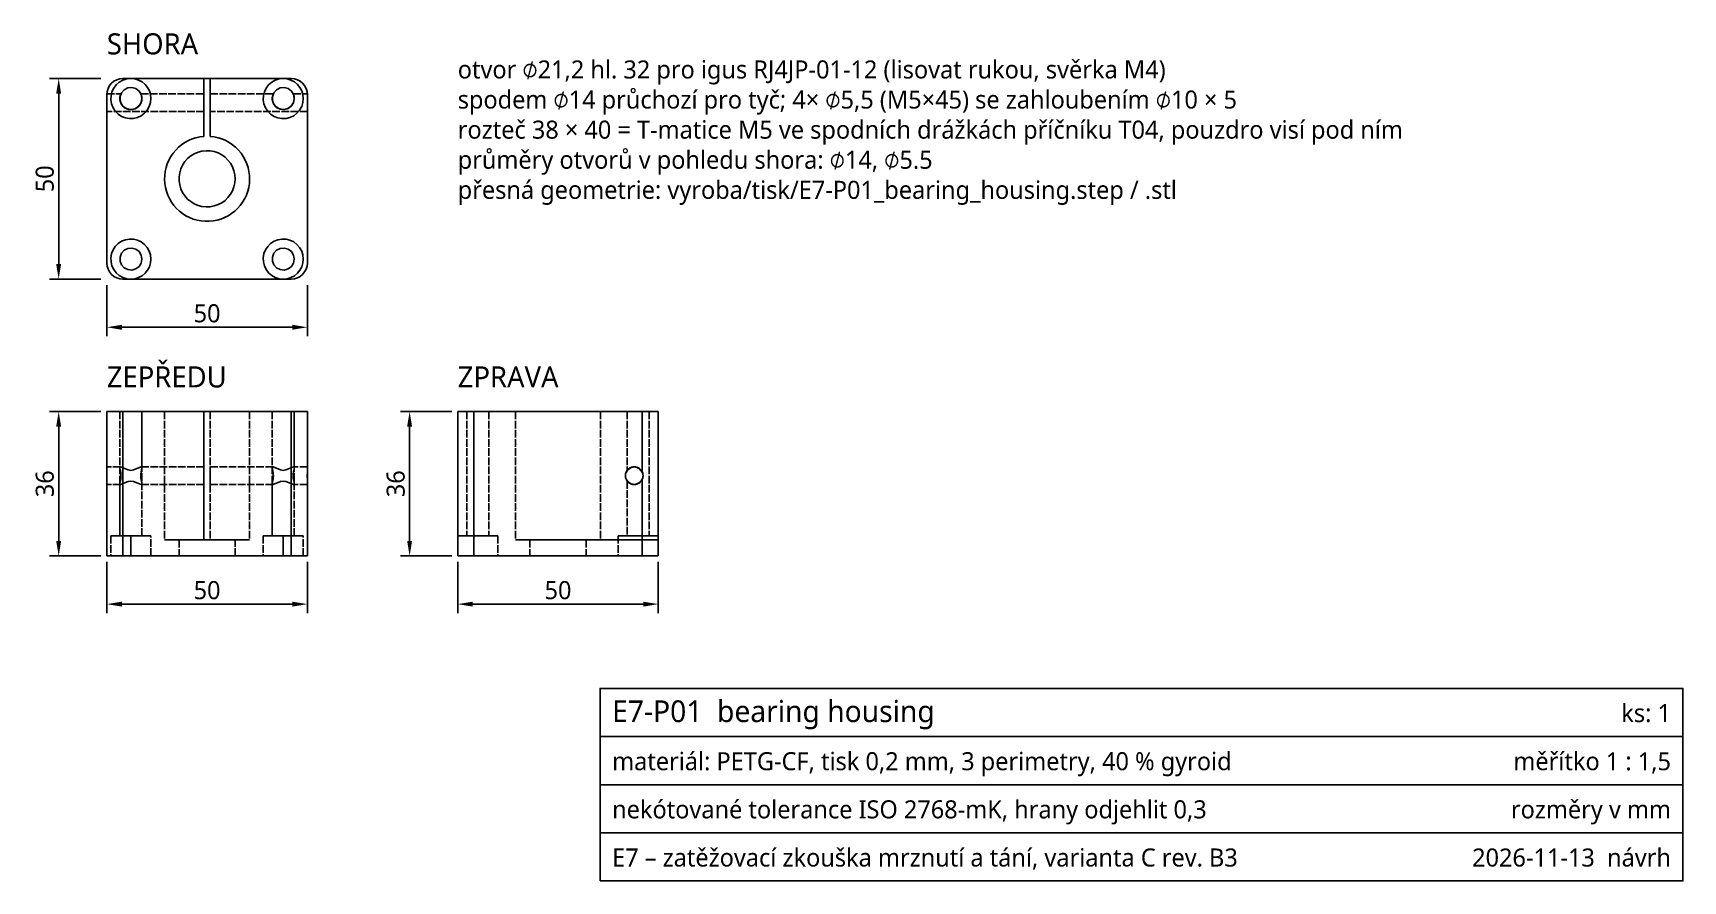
# Model space of a CAD drawing. Header units: millimetres. Extents: x 19 to 430, y 12 to 223.
import ezdxf
from ezdxf.enums import TextEntityAlignment as Align

# ---------------------------------------------------------------- set-up
doc = ezdxf.new("R2010")
doc.units = ezdxf.units.MM
doc.header["$LTSCALE"] = 1.5
doc.linetypes.add('DASHED', pattern=[1.524, 1.27, -0.254])
for name, color, linetype, true_color in [('DIM', 7, 'CONTINUOUS', 0x000000), ('FRAME', 7, 'CONTINUOUS', 0x000000), ('OUTLINE', 7, 'CONTINUOUS', 0x000000), ('TEXT', 7, 'CONTINUOUS', 0x000000)]:
    doc.layers.add(name, color=color, linetype=linetype, true_color=true_color)
doc.layers.add('HIDDEN', color=8, linetype='DASHED')
doc.styles.add('OpenSans', font='OpenSans-Regular.ttf')
doc.dimstyles.new('E7', dxfattribs={"dimtxt": 4.5, "dimasz": 3.75, "dimexe": 2.25, "dimexo": 1.5, "dimgap": 1.2, "dimtad": 1, "dimtxsty": 'OpenSans', "dimcen": 2.5, "dimclrd": 256, "dimclre": 256, "dimclrt": 256, "dimazin": 3, "dimtfac": 1, "dimtmove": 0, "dimatfit": 3})

msp = doc.modelspace()

# ---------------------------------------------------------------- texts
at = {"layer": 'TEXT', "style": 'OpenSans'}
for s, height, p in [('SHORA', 5.25, (37.5, 218)), ('otvor ⌀21,2 hl. 32 pro igus RJ4JP-01-12 (lisovat rukou, svěrka M4)', 4.5, (125, 212)), ('spodem ⌀14 průchozí pro tyč; 4× ⌀5,5 (M5×45) se zahloubením ⌀10 × 5', 4.5, (125, 204.5)), ('rozteč 38 × 40 = T-matice M5 ve spodních drážkách příčníku T04, pouzdro visí pod ním', 4.5, (125, 197)), ('průměry otvorů v pohledu shora: ⌀14, ⌀5.5', 4.5, (125, 189.5)), ('přesná geometrie: vyroba/tisk/E7-P01_bearing_housing.step / .stl', 4.5, (125, 182)), ('ZEPŘEDU', 5.25, (37.5, 135)), ('ZPRAVA', 5.25, (125, 135)), ('E7-P01  bearing housing', 5.4, (163.5, 51.6)), ('materiál: PETG-CF, tisk 0,2 mm, 3 perimetry, 40 % gyroid', 4.5, (163.5, 39.6)), ('nekótované tolerance ISO 2768-mK, hrany odjehlit 0,3', 4.5, (163.5, 27.6)), ('E7 – zatěžovací zkouška mrznutí a tání, varianta C rev. B3', 4.5, (163.5, 15.6))]:
    msp.add_text(s, height=height, dxfattribs=at).set_placement(p)
for s, p in [('ks: 1', (427.5, 51.6)), ('měřítko 1 : 1,5', (427.5, 39.6)), ('rozměry v mm', (427.5, 27.6)), ('2026-11-13  návrh', (427.5, 15.6))]:
    msp.add_text(s, height=4.5, dxfattribs=at).set_placement(p, align=Align.RIGHT)

# ---------------------------------------------------------------- dimensions: what is measured, and where the dimension line sits
at = {"layer": 'DIM'}
for base, p1, p2 in [((25.5, 162), (37.5, 162), (37.5, 212)), ((25.5, 93), (37.5, 93), (37.5, 129)), ((113, 93), (125, 93), (125, 129))]:
    msp.add_linear_dim(base=base, p1=p1, p2=p2, angle=90, dimstyle='E7', dxfattribs=at).render()
for base, p1, p2 in [((37.5, 150), (37.5, 162), (87.5, 162)), ((37.5, 81), (37.5, 93), (87.5, 93)), ((125, 81), (125, 93), (175, 93))]:
    msp.add_linear_dim(base=base, p1=p1, p2=p2, dimstyle='E7', dxfattribs=at).render()

# ---------------------------------------------------------------- linework, layer by layer
at = {"layer": 'FRAME'}
msp.add_lwpolyline([(160.5, 12), (430.5, 12), (430.5, 60), (160.5, 60)], close=True, dxfattribs=at)
for points in [[(160.5, 48), (430.5, 48)], [(160.5, 36), (430.5, 36)], [(160.5, 24), (430.5, 24)]]:
    msp.add_lwpolyline(points, dxfattribs=at)
at = {"layer": 'HIDDEN'}
for points in [[(41.5, 212), (40.72, 211.923), (39.969, 211.696), (39.278, 211.326), (38.672, 210.828), (38.174, 210.222), (37.804, 209.531), (37.577, 208.78), (37.5, 208)], [(43.5, 212), (42.483, 211.895), (41.508, 211.586), (40.617, 211.085), (39.846, 210.413), (39.228, 209.598), (38.789, 208.674), (38.547, 207.681), (38.512, 206.659), (38.685, 205.651), (39.061, 204.7), (39.621, 203.845), (40.345, 203.121), (41.2, 202.561), (42.151, 202.185), (43.159, 202.012), (44.181, 202.047), (45.174, 202.289), (46.098, 202.728), (46.913, 203.346), (47.585, 204.117), (48.086, 205.008), (48.395, 205.983), (48.5, 207)], [(43.5, 212), (42.483, 211.895), (41.508, 211.586), (40.617, 211.085), (39.846, 210.413), (39.228, 209.598), (38.789, 208.674), (38.547, 207.681), (38.512, 206.659), (38.685, 205.651), (39.061, 204.7), (39.621, 203.845), (40.345, 203.121), (41.2, 202.561), (42.151, 202.185), (43.159, 202.012), (44.181, 202.047), (45.174, 202.289), (46.098, 202.728), (46.913, 203.346), (47.585, 204.117), (48.086, 205.008), (48.395, 205.983), (48.5, 207)], [(43.5, 212), (41.5, 212)], [(81.5, 212), (43.5, 212)], [(48.5, 207), (48.404, 207.975), (48.119, 208.913), (47.657, 209.778), (47.036, 210.536), (46.278, 211.157), (45.413, 211.619), (44.475, 211.904), (43.5, 212)], [(48.5, 207), (48.404, 207.975), (48.119, 208.913), (47.657, 209.778), (47.036, 210.536), (46.278, 211.157), (45.413, 211.619), (44.475, 211.904), (43.5, 212)], [(61.7, 212), (61.7, 197.57)], [(63.3, 197.57), (63.3, 212)], [(81.5, 212), (80.483, 211.895), (79.508, 211.586), (78.617, 211.085), (77.846, 210.413), (77.228, 209.598), (76.789, 208.674), (76.547, 207.681), (76.512, 206.659), (76.685, 205.651), (77.061, 204.7), (77.621, 203.845), (78.345, 203.121), (79.2, 202.561), (80.151, 202.185), (81.159, 202.012), (82.181, 202.047), (83.174, 202.289), (84.098, 202.728), (84.913, 203.346), (85.585, 204.117), (86.086, 205.008), (86.395, 205.983), (86.5, 207)], [(81.5, 212), (80.483, 211.895), (79.508, 211.586), (78.617, 211.085), (77.846, 210.413), (77.228, 209.598), (76.789, 208.674), (76.547, 207.681), (76.512, 206.659), (76.685, 205.651), (77.061, 204.7), (77.621, 203.845), (78.345, 203.121), (79.2, 202.561), (80.151, 202.185), (81.159, 202.012), (82.181, 202.047), (83.174, 202.289), (84.098, 202.728), (84.913, 203.346), (85.585, 204.117), (86.086, 205.008), (86.395, 205.983), (86.5, 207)], [(83.5, 212), (81.5, 212)], [(86.5, 207), (86.404, 207.975), (86.119, 208.913), (85.657, 209.778), (85.036, 210.536), (84.278, 211.157), (83.413, 211.619), (82.475, 211.904), (81.5, 212)], [(86.5, 207), (86.404, 207.975), (86.119, 208.913), (85.657, 209.778), (85.036, 210.536), (84.278, 211.157), (83.413, 211.619), (82.475, 211.904), (81.5, 212)], [(87.5, 208), (87.423, 208.78), (87.196, 209.531), (86.826, 210.222), (86.328, 210.828), (85.722, 211.326), (85.031, 211.696), (84.28, 211.923), (83.5, 212)], [(37.5, 208), (37.5, 208.025), (37.5, 208.05), (37.501, 208.075), (37.501, 208.1), (37.502, 208.125), (37.503, 208.15), (37.504, 208.175), (37.505, 208.2)], [(37.503, 208.153), (37.502, 208.134), (37.502, 208.115), (37.501, 208.096), (37.501, 208.076), (37.5, 208.057), (37.5, 208.038), (37.5, 208.019), (37.5, 208)], [(37.5, 208), (37.5, 166)], [(37.5, 208), (37.5, 207.475), (37.5, 206.95), (37.5, 206.425), (37.5, 205.9), (37.5, 205.375), (37.5, 204.85), (37.5, 204.325), (37.5, 203.8)], [(37.505, 208.2), (41.026, 208.2)], [(40.75, 206.988), (40.75, 206.978), (40.75, 206.968), (40.75, 206.958), (40.75, 206.948), (40.751, 206.938), (40.751, 206.928), (40.751, 206.918), (40.752, 206.908)], [(40.752, 206.895), (40.753, 206.88), (40.753, 206.865), (40.754, 206.85), (40.755, 206.835), (40.756, 206.82), (40.757, 206.805), (40.758, 206.79), (40.759, 206.775)], [(46.25, 207), (46.064, 206.007), (45.532, 205.147), (44.726, 204.538), (43.754, 204.262), (42.747, 204.355), (41.843, 204.805), (41.162, 205.552), (40.797, 206.495), (40.797, 207.505), (41.162, 208.448), (41.843, 209.195), (42.747, 209.645), (43.754, 209.738), (44.726, 209.462), (45.532, 208.853), (46.064, 207.993), (46.25, 207)], [(45.974, 208.2), (61.7, 208.2)], [(46.25, 207), (46.246, 207.149), (46.234, 207.297), (46.214, 207.444), (46.186, 207.59), (46.15, 207.734), (46.107, 207.877), (46.055, 208.016), (45.997, 208.153)], [(61.7, 208.2), (61.7, 207.65), (61.7, 207.1), (61.7, 206.55), (61.7, 206), (61.7, 205.45), (61.7, 204.9), (61.7, 204.35), (61.7, 203.8)], [(61.7, 203.8), (61.7, 204.35), (61.7, 204.9), (61.7, 205.45), (61.7, 206), (61.7, 206.55), (61.7, 207.1), (61.7, 207.65), (61.7, 208.2)], [(63.3, 208.2), (63.3, 207.65), (63.3, 207.1), (63.3, 206.55), (63.3, 206), (63.3, 205.45), (63.3, 204.9), (63.3, 204.35), (63.3, 203.8)], [(63.3, 203.8), (63.3, 204.35), (63.3, 204.9), (63.3, 205.45), (63.3, 206), (63.3, 206.55), (63.3, 207.1), (63.3, 207.65), (63.3, 208.2)], [(63.3, 208.2), (79.026, 208.2)], [(78.75, 206.988), (78.75, 206.978), (78.75, 206.968), (78.75, 206.958), (78.75, 206.948), (78.751, 206.938), (78.751, 206.928), (78.751, 206.918), (78.752, 206.908)], [(78.752, 206.895), (78.753, 206.88), (78.753, 206.865), (78.754, 206.85), (78.755, 206.835), (78.756, 206.82), (78.757, 206.805), (78.758, 206.79), (78.759, 206.775)], [(84.25, 207), (84.064, 206.007), (83.532, 205.147), (82.726, 204.538), (81.754, 204.262), (80.747, 204.355), (79.843, 204.805), (79.162, 205.552), (78.797, 206.495), (78.797, 207.505), (79.162, 208.448), (79.843, 209.195), (80.747, 209.645), (81.754, 209.738), (82.726, 209.462), (83.532, 208.853), (84.064, 207.993), (84.25, 207)], [(83.974, 208.2), (87.495, 208.2)], [(84.25, 207), (84.246, 207.149), (84.234, 207.297), (84.214, 207.444), (84.186, 207.59), (84.15, 207.734), (84.107, 207.877), (84.055, 208.016), (83.997, 208.153)], [(87.5, 208), (87.5, 208.025), (87.5, 208.05), (87.499, 208.075), (87.499, 208.1), (87.498, 208.125), (87.497, 208.15), (87.496, 208.175), (87.495, 208.2)], [(87.497, 208.153), (87.498, 208.134), (87.498, 208.115), (87.499, 208.096), (87.499, 208.076), (87.5, 208.057), (87.5, 208.038), (87.5, 208.019), (87.5, 208)], [(87.5, 166), (87.5, 208)], [(87.5, 208), (87.5, 207.475), (87.5, 206.95), (87.5, 206.425), (87.5, 205.9), (87.5, 205.375), (87.5, 204.85), (87.5, 204.325), (87.5, 203.8)], [(61.7, 203.8), (37.5, 203.8)], [(42.915, 204.313), (42.927, 204.31), (42.939, 204.308), (42.951, 204.305), (42.963, 204.303), (42.974, 204.301), (42.986, 204.298), (42.998, 204.296), (43.01, 204.294)], [(43.992, 204.294), (44.012, 204.298), (44.032, 204.302), (44.052, 204.306), (44.072, 204.31), (44.092, 204.315), (44.112, 204.319), (44.132, 204.324), (44.152, 204.328)], [(87.5, 203.8), (63.3, 203.8)], [(63.3, 197.57), (64.292, 197.447), (65.268, 197.232), (66.22, 196.926), (67.138, 196.531), (68.016, 196.052), (68.844, 195.492), (69.615, 194.857), (70.324, 194.152), (70.963, 193.383), (71.526, 192.557), (72.01, 191.682), (72.409, 190.766), (72.719, 189.815), (72.939, 188.84), (73.066, 187.849), (73.099, 186.85), (73.038, 185.852), (72.883, 184.864), (72.635, 183.896), (72.298, 182.955), (71.873, 182.05), (71.365, 181.189), (70.778, 180.38), (70.118, 179.629), (69.39, 178.944), (68.6, 178.331), (67.757, 177.795), (66.866, 177.341), (65.937, 176.973), (64.977, 176.693), (63.995, 176.506), (63, 176.412), (62, 176.412), (61.005, 176.506), (60.023, 176.693), (59.063, 176.973), (58.134, 177.341), (57.243, 177.795), (56.4, 178.331), (55.61, 178.944), (54.882, 179.629), (54.222, 180.38), (53.635, 181.189), (53.127, 182.05), (52.702, 182.955), (52.365, 183.896), (52.117, 184.864), (51.962, 185.852), (51.901, 186.85), (51.934, 187.849), (52.061, 188.84), (52.281, 189.815), (52.591, 190.766), (52.99, 191.682), (53.474, 192.557), (54.037, 193.383), (54.676, 194.152), (55.385, 194.857), (56.156, 195.492), (56.984, 196.052), (57.862, 196.531), (58.78, 196.926), (59.732, 197.232), (60.708, 197.447), (61.7, 197.57)], [(69.5, 187), (69.425, 188.019), (69.203, 189.017), (68.838, 189.971), (68.338, 190.862), (67.713, 191.671), (66.978, 192.381), (66.147, 192.975), (65.238, 193.442), (64.271, 193.772), (63.266, 193.958), (62.244, 193.995), (61.229, 193.884), (60.24, 193.625), (59.299, 193.225), (58.427, 192.693), (57.641, 192.039), (56.96, 191.278), (56.396, 190.426), (55.962, 189.501), (55.667, 188.522), (55.519, 187.511), (55.519, 186.489), (55.667, 185.478), (55.962, 184.499), (56.396, 183.574), (56.96, 182.722), (57.641, 181.961), (58.427, 181.307), (59.299, 180.775), (60.24, 180.375), (61.229, 180.116), (62.244, 180.005), (63.266, 180.042), (64.271, 180.228), (65.238, 180.558), (66.147, 181.025), (66.978, 181.619), (67.713, 182.329), (68.338, 183.138), (68.838, 184.029), (69.203, 184.983), (69.425, 185.981), (69.5, 187)], [(48.5, 167), (48.395, 168.017), (48.086, 168.992), (47.585, 169.883), (46.913, 170.654), (46.098, 171.272), (45.174, 171.711), (44.181, 171.953), (43.159, 171.988), (42.151, 171.815), (41.2, 171.439), (40.345, 170.879), (39.621, 170.155), (39.061, 169.3), (38.685, 168.349), (38.512, 167.341), (38.547, 166.319), (38.789, 165.326), (39.228, 164.402), (39.846, 163.587), (40.617, 162.915), (41.508, 162.414), (42.483, 162.105), (43.5, 162)], [(48.5, 167), (48.395, 168.017), (48.086, 168.992), (47.585, 169.883), (46.913, 170.654), (46.098, 171.272), (45.174, 171.711), (44.181, 171.953), (43.159, 171.988), (42.151, 171.815), (41.2, 171.439), (40.345, 170.879), (39.621, 170.155), (39.061, 169.3), (38.685, 168.349), (38.512, 167.341), (38.547, 166.319), (38.789, 165.326), (39.228, 164.402), (39.846, 163.587), (40.617, 162.915), (41.508, 162.414), (42.483, 162.105), (43.5, 162)], [(46.25, 167), (46.064, 166.007), (45.532, 165.147), (44.726, 164.538), (43.754, 164.262), (42.747, 164.355), (41.843, 164.805), (41.162, 165.552), (40.797, 166.495), (40.797, 167.505), (41.162, 168.448), (41.843, 169.195), (42.747, 169.645), (43.754, 169.738), (44.726, 169.462), (45.532, 168.853), (46.064, 167.993), (46.25, 167)], [(86.5, 167), (86.395, 168.017), (86.086, 168.992), (85.585, 169.883), (84.913, 170.654), (84.098, 171.272), (83.174, 171.711), (82.181, 171.953), (81.159, 171.988), (80.151, 171.815), (79.2, 171.439), (78.345, 170.879), (77.621, 170.155), (77.061, 169.3), (76.685, 168.349), (76.512, 167.341), (76.547, 166.319), (76.789, 165.326), (77.228, 164.402), (77.846, 163.587), (78.617, 162.915), (79.508, 162.414), (80.483, 162.105), (81.5, 162)], [(86.5, 167), (86.395, 168.017), (86.086, 168.992), (85.585, 169.883), (84.913, 170.654), (84.098, 171.272), (83.174, 171.711), (82.181, 171.953), (81.159, 171.988), (80.151, 171.815), (79.2, 171.439), (78.345, 170.879), (77.621, 170.155), (77.061, 169.3), (76.685, 168.349), (76.512, 167.341), (76.547, 166.319), (76.789, 165.326), (77.228, 164.402), (77.846, 163.587), (78.617, 162.915), (79.508, 162.414), (80.483, 162.105), (81.5, 162)], [(84.25, 167), (84.064, 166.007), (83.532, 165.147), (82.726, 164.538), (81.754, 164.262), (80.747, 164.355), (79.843, 164.805), (79.162, 165.552), (78.797, 166.495), (78.797, 167.505), (79.162, 168.448), (79.843, 169.195), (80.747, 169.645), (81.754, 169.738), (82.726, 169.462), (83.532, 168.853), (84.064, 167.993), (84.25, 167)], [(41.5, 162), (40.72, 162.077), (39.969, 162.304), (39.278, 162.674), (38.672, 163.172), (38.174, 163.778), (37.804, 164.469), (37.577, 165.22), (37.5, 166)], [(43.5, 162), (44.475, 162.096), (45.413, 162.381), (46.278, 162.843), (47.036, 163.464), (47.657, 164.222), (48.119, 165.087), (48.404, 166.025), (48.5, 167)], [(43.5, 162), (44.475, 162.096), (45.413, 162.381), (46.278, 162.843), (47.036, 163.464), (47.657, 164.222), (48.119, 165.087), (48.404, 166.025), (48.5, 167)], [(81.5, 162), (82.475, 162.096), (83.413, 162.381), (84.278, 162.843), (85.036, 163.464), (85.657, 164.222), (86.119, 165.087), (86.404, 166.025), (86.5, 167)], [(81.5, 162), (82.475, 162.096), (83.413, 162.381), (84.278, 162.843), (85.036, 163.464), (85.657, 164.222), (86.119, 165.087), (86.404, 166.025), (86.5, 167)], [(83.5, 162), (84.28, 162.077), (85.031, 162.304), (85.722, 162.674), (86.328, 163.172), (86.826, 163.778), (87.196, 164.469), (87.423, 165.22), (87.5, 166)], [(41.5, 162), (43.5, 162)], [(43.5, 162), (81.5, 162)], [(81.5, 162), (83.5, 162)], [(41.5, 129), (41, 129), (40.5, 129), (40, 129), (39.5, 129), (39, 129), (38.5, 129), (38, 129), (37.5, 129)], [(37.5, 113.917), (37.5, 129)], [(46.25, 129), (45.562, 129), (44.875, 129), (44.188, 129), (43.5, 129), (42.812, 129), (42.125, 129), (41.438, 129), (40.75, 129)], [(40.75, 129), (41.438, 129), (42.125, 129), (42.812, 129), (43.5, 129), (44.188, 129), (44.875, 129), (45.562, 129), (46.25, 129)], [(46.25, 129), (45.562, 129), (44.875, 129), (44.188, 129), (43.5, 129), (42.812, 129), (42.125, 129), (41.438, 129), (40.75, 129)], [(40.75, 129), (41.438, 129), (42.125, 129), (42.812, 129), (43.5, 129), (44.188, 129), (44.875, 129), (45.562, 129), (46.25, 129)], [(40.75, 129), (40.75, 98)], [(40.75, 129), (40.75, 114.96)], [(61.7, 129), (41.5, 129)], [(46.25, 98), (46.25, 129)], [(46.25, 114.96), (46.25, 129)], [(73.1, 129), (72.09, 129), (71.081, 129), (70.071, 129), (69.062, 129), (68.052, 129), (67.043, 129), (66.033, 129), (65.024, 129), (64.014, 129), (63.005, 129), (61.995, 129), (60.986, 129), (59.976, 129), (58.967, 129), (57.957, 129), (56.948, 129), (55.938, 129), (54.929, 129), (53.919, 129), (52.91, 129), (51.9, 129)], [(51.9, 129), (52.989, 129), (54.078, 129), (55.167, 129), (56.256, 129), (57.344, 129), (58.433, 129), (59.522, 129), (60.611, 129), (61.7, 129)], [(51.9, 129), (51.9, 97)], [(61.7, 97), (61.7, 129)], [(61.7, 129), (61.7, 97)], [(83.5, 129), (63.3, 129)], [(63.3, 129), (64.389, 129), (65.478, 129), (66.567, 129), (67.656, 129), (68.744, 129), (69.833, 129), (70.922, 129), (72.011, 129), (73.1, 129)], [(63.3, 129), (63.3, 97)], [(63.3, 129), (63.3, 97)], [(73.1, 129), (73.1, 97)], [(84.25, 129), (83.562, 129), (82.875, 129), (82.188, 129), (81.5, 129), (80.812, 129), (80.125, 129), (79.438, 129), (78.75, 129)], [(78.75, 129), (79.438, 129), (80.125, 129), (80.812, 129), (81.5, 129), (82.188, 129), (82.875, 129), (83.562, 129), (84.25, 129)], [(84.25, 129), (83.562, 129), (82.875, 129), (82.188, 129), (81.5, 129), (80.812, 129), (80.125, 129), (79.438, 129), (78.75, 129)], [(78.75, 129), (79.438, 129), (80.125, 129), (80.812, 129), (81.5, 129), (82.188, 129), (82.875, 129), (83.562, 129), (84.25, 129)], [(78.75, 129), (78.75, 98)], [(78.75, 129), (78.75, 114.96)], [(87.5, 129), (87, 129), (86.5, 129), (86, 129), (85.5, 129), (85, 129), (84.5, 129), (84, 129), (83.5, 129)], [(84.25, 98), (84.25, 129)], [(84.25, 114.96), (84.25, 129)], [(87.5, 113.917), (87.5, 129)], [(125, 93), (125, 129)], [(125, 129), (125.5, 129), (126, 129), (126.5, 129), (127, 129), (127.5, 129), (128, 129), (128.5, 129), (129, 129)], [(132.75, 129), (132.062, 129), (131.375, 129), (130.688, 129), (130, 129), (129.312, 129), (128.625, 129), (127.938, 129), (127.25, 129)], [(127.25, 129), (127.594, 129), (127.938, 129), (128.281, 129), (128.625, 129), (128.969, 129), (129.312, 129), (129.656, 129), (130, 129)], [(132.75, 129), (132.062, 129), (131.375, 129), (130.688, 129), (130, 129), (129.312, 129), (128.625, 129), (127.938, 129), (127.25, 129)], [(127.25, 129), (127.594, 129), (127.938, 129), (128.281, 129), (128.625, 129), (128.969, 129), (129.312, 129), (129.656, 129), (130, 129)], [(127.25, 129), (127.25, 98)], [(127.25, 129), (127.25, 98)], [(171, 129), (129, 129)], [(130, 129), (130.344, 129), (130.688, 129), (131.031, 129), (131.375, 129), (131.719, 129), (132.062, 129), (132.406, 129), (132.75, 129)], [(130, 129), (130.344, 129), (130.688, 129), (131.031, 129), (131.375, 129), (131.719, 129), (132.062, 129), (132.406, 129), (132.75, 129)], [(132.75, 129), (132.75, 98)], [(132.75, 129), (132.75, 98)], [(160.57, 129), (159.562, 129), (158.554, 129), (157.546, 129), (156.537, 129), (155.529, 129), (154.521, 129), (153.513, 129), (152.505, 129), (151.497, 129), (150.489, 129), (149.481, 129), (148.473, 129), (147.465, 129), (146.457, 129), (145.449, 129), (144.44, 129), (143.432, 129), (142.424, 129), (141.416, 129), (140.408, 129), (139.4, 129)], [(139.4, 129), (140.408, 129), (141.416, 129), (142.424, 129), (143.432, 129), (144.44, 129), (145.449, 129), (146.457, 129), (147.465, 129), (148.473, 129), (149.481, 129), (150.489, 129), (151.497, 129), (152.505, 129), (153.513, 129), (154.521, 129), (155.529, 129), (156.537, 129), (157.546, 129), (158.554, 129), (159.562, 129), (160.57, 129)], [(139.4, 129), (139.4, 97)], [(160.57, 129), (175, 129)], [(175, 129), (160.57, 129)], [(160.57, 129), (160.57, 97)], [(160.57, 129), (160.57, 97)], [(172.75, 129), (172.062, 129), (171.375, 129), (170.688, 129), (170, 129), (169.312, 129), (168.625, 129), (167.938, 129), (167.25, 129)], [(167.25, 129), (167.594, 129), (167.938, 129), (168.281, 129), (168.625, 129), (168.969, 129), (169.312, 129), (169.656, 129), (170, 129)], [(172.75, 129), (172.062, 129), (171.375, 129), (170.688, 129), (170, 129), (169.312, 129), (168.625, 129), (167.938, 129), (167.25, 129)], [(167.25, 129), (167.594, 129), (167.938, 129), (168.281, 129), (168.625, 129), (168.969, 129), (169.312, 129), (169.656, 129), (170, 129)], [(167.25, 129), (167.25, 114.333)], [(167.25, 129), (167.25, 114.333)], [(170, 129), (170.344, 129), (170.688, 129), (171.031, 129), (171.375, 129), (171.719, 129), (172.062, 129), (172.406, 129), (172.75, 129)], [(170, 129), (170.344, 129), (170.688, 129), (171.031, 129), (171.375, 129), (171.719, 129), (172.062, 129), (172.406, 129), (172.75, 129)], [(175, 129), (174.5, 129), (174, 129), (173.5, 129), (173, 129), (172.5, 129), (172, 129), (171.5, 129), (171, 129)], [(172.75, 129), (172.75, 98)], [(172.75, 129), (172.75, 98)], [(175, 93), (175, 129)], [(175, 129), (175, 97)], [(175, 97), (175, 129)], [(37.5, 113.917), (37.5, 114.077), (37.5, 114.237), (37.5, 114.398), (37.5, 114.558), (37.5, 114.719), (37.5, 114.879), (37.5, 115.04), (37.5, 115.2)], [(37.5, 115.2), (37.5, 114.65), (37.5, 114.1), (37.5, 113.55), (37.5, 113), (37.5, 112.45), (37.5, 111.9), (37.5, 111.35), (37.5, 110.8)], [(40.938, 115.2), (37.5, 115.2)], [(40.75, 114.96), (40.752, 115.003), (40.757, 115.047), (40.768, 115.09), (40.786, 115.129), (40.815, 115.162), (40.852, 115.185), (40.895, 115.197), (40.938, 115.2)], [(40.938, 115.2), (41.578, 114.976), (42.193, 114.681), (42.828, 114.436), (43.5, 114.333), (44.172, 114.436), (44.807, 114.681), (45.422, 114.976), (46.062, 115.2)], [(46.062, 115.2), (46.105, 115.197), (46.148, 115.185), (46.185, 115.162), (46.214, 115.129), (46.232, 115.09), (46.243, 115.047), (46.248, 115.003), (46.25, 114.96)], [(61.7, 115.2), (46.062, 115.2)], [(61.7, 110.8), (61.7, 111.35), (61.7, 111.9), (61.7, 112.45), (61.7, 113), (61.7, 113.55), (61.7, 114.1), (61.7, 114.65), (61.7, 115.2)], [(61.7, 115.2), (61.7, 114.925), (61.7, 114.65), (61.7, 114.375), (61.7, 114.1), (61.7, 113.825), (61.7, 113.55), (61.7, 113.275), (61.7, 113)], [(63.3, 110.8), (63.3, 111.35), (63.3, 111.9), (63.3, 112.45), (63.3, 113), (63.3, 113.55), (63.3, 114.1), (63.3, 114.65), (63.3, 115.2)], [(63.3, 115.2), (63.3, 114.925), (63.3, 114.65), (63.3, 114.375), (63.3, 114.1), (63.3, 113.825), (63.3, 113.55), (63.3, 113.275), (63.3, 113)], [(78.938, 115.2), (63.3, 115.2)], [(78.75, 114.96), (78.752, 115.003), (78.757, 115.047), (78.768, 115.09), (78.786, 115.129), (78.815, 115.162), (78.852, 115.185), (78.895, 115.197), (78.938, 115.2)], [(78.938, 115.2), (79.578, 114.976), (80.193, 114.681), (80.828, 114.436), (81.5, 114.333), (82.172, 114.436), (82.807, 114.681), (83.422, 114.976), (84.062, 115.2)], [(84.062, 115.2), (84.105, 115.197), (84.148, 115.185), (84.185, 115.162), (84.214, 115.129), (84.232, 115.09), (84.243, 115.047), (84.248, 115.003), (84.25, 114.96)], [(87.5, 115.2), (84.062, 115.2)], [(87.5, 113.917), (87.5, 114.077), (87.5, 114.237), (87.5, 114.398), (87.5, 114.558), (87.5, 114.719), (87.5, 114.879), (87.5, 115.04), (87.5, 115.2)], [(87.5, 115.2), (87.5, 114.65), (87.5, 114.1), (87.5, 113.55), (87.5, 113), (87.5, 112.45), (87.5, 111.9), (87.5, 111.35), (87.5, 110.8)], [(171.2, 113), (171.094, 113.674), (170.787, 114.283), (170.308, 114.769), (169.704, 115.084), (169.031, 115.2), (168.356, 115.104), (167.743, 114.805), (167.25, 114.333)], [(167.25, 114.333), (167.507, 114.616), (167.809, 114.85), (168.148, 115.028), (168.511, 115.145), (168.89, 115.197), (169.272, 115.183), (169.646, 115.103), (170, 114.96)], [(168.94, 115.199), (168.92, 115.199), (168.9, 115.198), (168.88, 115.197), (168.861, 115.196), (168.841, 115.194), (168.821, 115.193), (168.802, 115.191), (168.782, 115.189)], [(169.037, 115.2), (169.037, 115.2), (169.036, 115.2), (169.036, 115.2), (169.036, 115.2), (169.036, 115.2), (169.036, 115.2), (169.036, 115.2), (169.036, 115.2)], [(169.117, 115.197), (169.107, 115.197), (169.097, 115.198), (169.087, 115.198), (169.077, 115.199), (169.067, 115.199), (169.057, 115.199), (169.048, 115.199), (169.038, 115.2)], [(169.241, 115.187), (169.227, 115.188), (169.212, 115.19), (169.197, 115.191), (169.182, 115.192), (169.167, 115.194), (169.152, 115.195), (169.138, 115.196), (169.123, 115.197)], [(37.505, 113), (37.505, 113.115), (37.504, 113.229), (37.504, 113.344), (37.503, 113.458), (37.502, 113.573), (37.501, 113.687), (37.5, 113.802), (37.5, 113.917)], [(37.5, 112.083), (37.5, 112.198), (37.501, 112.313), (37.502, 112.427), (37.503, 112.542), (37.504, 112.656), (37.504, 112.771), (37.505, 112.885), (37.505, 113)], [(37.5, 110.8), (37.5, 110.96), (37.5, 111.121), (37.5, 111.281), (37.5, 111.442), (37.5, 111.602), (37.5, 111.763), (37.5, 111.923), (37.5, 112.083)], [(37.5, 93), (37.5, 112.083)], [(41.026, 113), (41.019, 113.248), (40.999, 113.495), (40.967, 113.741), (40.926, 113.985), (40.877, 114.228), (40.825, 114.47), (40.776, 114.713), (40.75, 114.96)], [(41.026, 113), (41.019, 112.752), (40.999, 112.505), (40.967, 112.259), (40.926, 112.015), (40.877, 111.772), (40.825, 111.53), (40.776, 111.287), (40.75, 111.04)], [(40.938, 110.8), (41.578, 111.024), (42.193, 111.319), (42.828, 111.564), (43.5, 111.667), (44.172, 111.564), (44.807, 111.319), (45.422, 111.024), (46.062, 110.8)], [(45.974, 113), (45.981, 113.248), (46.001, 113.495), (46.033, 113.741), (46.074, 113.985), (46.123, 114.228), (46.175, 114.47), (46.224, 114.713), (46.25, 114.96)], [(46.25, 111.04), (46.224, 111.287), (46.175, 111.53), (46.123, 111.772), (46.074, 112.015), (46.033, 112.259), (46.001, 112.505), (45.981, 112.752), (45.974, 113)], [(61.7, 113), (61.7, 112.725), (61.7, 112.45), (61.7, 112.175), (61.7, 111.9), (61.7, 111.625), (61.7, 111.35), (61.7, 111.075), (61.7, 110.8)], [(63.3, 113), (63.3, 112.725), (63.3, 112.45), (63.3, 112.175), (63.3, 111.9), (63.3, 111.625), (63.3, 111.35), (63.3, 111.075), (63.3, 110.8)], [(79.026, 113), (79.019, 113.248), (78.999, 113.495), (78.967, 113.741), (78.926, 113.985), (78.877, 114.228), (78.825, 114.47), (78.776, 114.713), (78.75, 114.96)], [(79.026, 113), (79.019, 112.752), (78.999, 112.505), (78.967, 112.259), (78.926, 112.015), (78.877, 111.772), (78.825, 111.53), (78.776, 111.287), (78.75, 111.04)], [(78.938, 110.8), (79.578, 111.024), (80.193, 111.319), (80.828, 111.564), (81.5, 111.667), (82.172, 111.564), (82.807, 111.319), (83.422, 111.024), (84.062, 110.8)], [(83.974, 113), (83.981, 113.248), (84.001, 113.495), (84.033, 113.741), (84.074, 113.985), (84.123, 114.228), (84.175, 114.47), (84.224, 114.713), (84.25, 114.96)], [(84.25, 111.04), (84.224, 111.287), (84.175, 111.53), (84.123, 111.772), (84.074, 112.015), (84.033, 112.259), (84.001, 112.505), (83.981, 112.752), (83.974, 113)], [(87.495, 113), (87.495, 113.115), (87.496, 113.229), (87.496, 113.344), (87.497, 113.458), (87.498, 113.573), (87.499, 113.687), (87.5, 113.802), (87.5, 113.917)], [(87.5, 112.083), (87.5, 112.198), (87.499, 112.313), (87.498, 112.427), (87.497, 112.542), (87.496, 112.656), (87.496, 112.771), (87.495, 112.885), (87.495, 113)], [(87.5, 93), (87.5, 112.083)], [(87.5, 110.8), (87.5, 110.96), (87.5, 111.121), (87.5, 111.281), (87.5, 111.442), (87.5, 111.602), (87.5, 111.763), (87.5, 111.923), (87.5, 112.083)], [(171.2, 113), (170.948, 111.978), (170.25, 111.189), (169.265, 110.816), (168.22, 110.943), (167.353, 111.541), (166.864, 112.474), (166.864, 113.526), (167.353, 114.459), (168.22, 115.057), (169.265, 115.184), (170.25, 114.811), (170.948, 114.022), (171.2, 113)], [(171.2, 113), (170.948, 111.978), (170.25, 111.189), (169.265, 110.816), (168.22, 110.943), (167.353, 111.541), (166.864, 112.474), (166.864, 113.526), (167.353, 114.459), (168.22, 115.057), (169.265, 115.184), (170.25, 114.811), (170.948, 114.022), (171.2, 113)], [(171, 113.917), (170.328, 114.754), (169.34, 115.174), (168.27, 115.075), (167.375, 114.483), (166.867, 113.537), (166.867, 112.463), (167.375, 111.517), (168.27, 110.925), (169.34, 110.826), (170.328, 111.246), (171, 112.083)], [(167.858, 114.88), (167.772, 114.825), (167.688, 114.766), (167.606, 114.702), (167.528, 114.635), (167.454, 114.565), (167.382, 114.491), (167.314, 114.414), (167.25, 114.333)], [(171, 112.083), (170.701, 111.604), (170.289, 111.217), (169.792, 110.948), (169.243, 110.813), (168.678, 110.824), (168.134, 110.978), (167.647, 111.265), (167.25, 111.667)], [(171, 112.083), (170.701, 111.604), (170.289, 111.217), (169.792, 110.948), (169.243, 110.813), (168.678, 110.824), (168.134, 110.978), (167.647, 111.265), (167.25, 111.667)], [(167.25, 111.667), (167.507, 111.384), (167.809, 111.15), (168.148, 110.972), (168.511, 110.855), (168.89, 110.803), (169.272, 110.817), (169.646, 110.897), (170, 111.04)], [(167.25, 111.667), (167.507, 111.384), (167.809, 111.15), (168.148, 110.972), (168.511, 110.855), (168.89, 110.803), (169.272, 110.817), (169.646, 110.897), (170, 111.04)], [(167.25, 111.667), (167.25, 98)], [(167.25, 111.667), (167.25, 98)], [(168.747, 115.185), (168.69, 115.178), (168.634, 115.169), (168.578, 115.159), (168.522, 115.147), (168.466, 115.134), (168.411, 115.12), (168.357, 115.104), (168.302, 115.086)], [(169.554, 115.129), (169.523, 115.137), (169.492, 115.144), (169.461, 115.151), (169.429, 115.158), (169.398, 115.164), (169.366, 115.169), (169.334, 115.174), (169.302, 115.179)], [(169.967, 114.976), (169.967, 114.976), (169.967, 114.976), (169.967, 114.976), (169.966, 114.976), (169.966, 114.976), (169.966, 114.977), (169.966, 114.977), (169.966, 114.977)], [(171.172, 113.353), (171.115, 113.604), (171.03, 113.848), (170.917, 114.079), (170.778, 114.296), (170.614, 114.495), (170.428, 114.674), (170.222, 114.829), (170, 114.96)], [(171.004, 113.907), (170.921, 114.072), (170.824, 114.23), (170.714, 114.379), (170.592, 114.519), (170.458, 114.647), (170.314, 114.764), (170.161, 114.868), (170, 114.96)], [(170, 111.04), (170.259, 111.196), (170.494, 111.385), (170.701, 111.605), (170.876, 111.851), (171.016, 112.119), (171.117, 112.403), (171.179, 112.699), (171.2, 113)], [(170, 111.04), (170.162, 111.132), (170.315, 111.236), (170.459, 111.353), (170.592, 111.482), (170.715, 111.622), (170.825, 111.771), (170.922, 111.929), (171.005, 112.095)], [(170.789, 114.28), (170.737, 114.351), (170.681, 114.419), (170.623, 114.485), (170.562, 114.549), (170.499, 114.61), (170.434, 114.669), (170.366, 114.725), (170.296, 114.778)], [(171.2, 113), (171.197, 113.118), (171.187, 113.236), (171.171, 113.353), (171.149, 113.469), (171.121, 113.584), (171.087, 113.697), (171.046, 113.808), (171, 113.917)], [(171, 112.083), (171.046, 112.192), (171.087, 112.303), (171.121, 112.416), (171.149, 112.531), (171.171, 112.647), (171.187, 112.764), (171.197, 112.882), (171.2, 113)], [(171.172, 113.351), (171.162, 113.405), (171.152, 113.459), (171.139, 113.513), (171.126, 113.566), (171.111, 113.619), (171.095, 113.671), (171.078, 113.723), (171.059, 113.775)], [(171.172, 113.352), (171.162, 113.405), (171.152, 113.458), (171.14, 113.511), (171.126, 113.564), (171.112, 113.616), (171.096, 113.668), (171.079, 113.72), (171.06, 113.771)], [(171.06, 112.228), (171.079, 112.28), (171.096, 112.332), (171.112, 112.384), (171.127, 112.437), (171.14, 112.49), (171.152, 112.543), (171.163, 112.597), (171.172, 112.65)], [(171.172, 112.648), (171.162, 112.595), (171.152, 112.542), (171.14, 112.489), (171.126, 112.436), (171.112, 112.384), (171.096, 112.332), (171.079, 112.28), (171.06, 112.229)], [(171.172, 112.648), (171.162, 112.595), (171.152, 112.542), (171.14, 112.489), (171.126, 112.436), (171.112, 112.384), (171.096, 112.332), (171.079, 112.28), (171.06, 112.229)], [(171.2, 113), (171.2, 113.043), (171.198, 113.086), (171.196, 113.129), (171.193, 113.171), (171.19, 113.214), (171.185, 113.257), (171.18, 113.299), (171.173, 113.341)], [(171.174, 112.66), (171.18, 112.702), (171.185, 112.745), (171.19, 112.787), (171.193, 112.83), (171.196, 112.872), (171.198, 112.915), (171.2, 112.957), (171.2, 113)], [(171.2, 113.007), (171.2, 113.047), (171.198, 113.086), (171.196, 113.126), (171.194, 113.166), (171.19, 113.206), (171.186, 113.245), (171.181, 113.285), (171.176, 113.324)], [(171.2, 112.993), (171.2, 112.953), (171.198, 112.914), (171.196, 112.874), (171.194, 112.834), (171.19, 112.794), (171.186, 112.755), (171.181, 112.715), (171.176, 112.676)], [(171.2, 112.993), (171.2, 112.953), (171.198, 112.914), (171.196, 112.874), (171.194, 112.834), (171.19, 112.794), (171.186, 112.755), (171.181, 112.715), (171.176, 112.676)], [(171.2, 113), (171.2, 113), (171.2, 113), (171.2, 113), (171.2, 113), (171.2, 113), (171.2, 113), (171.2, 113), (171.2, 113)], [(171.2, 113), (171.2, 113), (171.2, 113), (171.2, 113), (171.2, 113), (171.2, 113), (171.2, 113), (171.2, 113), (171.2, 113)], [(171.2, 113), (171.2, 113), (171.2, 113), (171.2, 113), (171.2, 113), (171.2, 113), (171.2, 113), (171.2, 113), (171.2, 113)], [(171.2, 113), (171.2, 113), (171.2, 113), (171.2, 113), (171.2, 113), (171.2, 113), (171.2, 113), (171.2, 113), (171.2, 113)], [(40.938, 110.8), (37.5, 110.8)], [(40.75, 111.04), (40.752, 110.997), (40.757, 110.953), (40.768, 110.91), (40.786, 110.871), (40.815, 110.838), (40.852, 110.815), (40.895, 110.803), (40.938, 110.8)], [(40.75, 111.04), (40.75, 98)], [(46.062, 110.8), (46.105, 110.803), (46.148, 110.815), (46.185, 110.838), (46.214, 110.871), (46.232, 110.91), (46.243, 110.953), (46.248, 110.997), (46.25, 111.04)], [(61.7, 110.8), (46.062, 110.8)], [(46.25, 98), (46.25, 111.04)], [(78.938, 110.8), (63.3, 110.8)], [(78.75, 111.04), (78.752, 110.997), (78.757, 110.953), (78.768, 110.91), (78.786, 110.871), (78.815, 110.838), (78.852, 110.815), (78.895, 110.803), (78.938, 110.8)], [(78.75, 111.04), (78.75, 98)], [(84.062, 110.8), (84.105, 110.803), (84.148, 110.815), (84.185, 110.838), (84.214, 110.871), (84.232, 110.91), (84.243, 110.953), (84.248, 110.997), (84.25, 111.04)], [(87.5, 110.8), (84.062, 110.8)], [(84.25, 98), (84.25, 111.04)], [(48.5, 98), (47.5, 98), (46.5, 98), (45.5, 98), (44.5, 98), (43.5, 98), (42.5, 98), (41.5, 98), (40.5, 98), (39.5, 98), (38.5, 98)], [(38.5, 98), (39.125, 98), (39.75, 98), (40.375, 98), (41, 98), (41.625, 98), (42.25, 98), (42.875, 98), (43.5, 98)], [(43.5, 98), (42.875, 98), (42.25, 98), (41.625, 98), (41, 98), (40.375, 98), (39.75, 98), (39.125, 98), (38.5, 98)], [(38.5, 98), (39.5, 98), (40.5, 98), (41.5, 98), (42.5, 98), (43.5, 98), (44.5, 98), (45.5, 98), (46.5, 98), (47.5, 98), (48.5, 98)], [(38.5, 98), (38.5, 93)], [(38.5, 98), (38.5, 93)], [(46.25, 98), (45.562, 98), (44.875, 98), (44.188, 98), (43.5, 98), (42.812, 98), (42.125, 98), (41.438, 98), (40.75, 98)], [(40.75, 98), (41.438, 98), (42.125, 98), (42.812, 98), (43.5, 98), (44.188, 98), (44.875, 98), (45.562, 98), (46.25, 98)], [(46.25, 98), (45.562, 98), (44.875, 98), (44.188, 98), (43.5, 98), (42.812, 98), (42.125, 98), (41.438, 98), (40.75, 98)], [(40.75, 98), (41.438, 98), (42.125, 98), (42.812, 98), (43.5, 98), (44.188, 98), (44.875, 98), (45.562, 98), (46.25, 98)], [(43.5, 98), (43.5, 93)], [(43.5, 98), (44.125, 98), (44.75, 98), (45.375, 98), (46, 98), (46.625, 98), (47.25, 98), (47.875, 98), (48.5, 98)], [(48.5, 98), (47.875, 98), (47.25, 98), (46.625, 98), (46, 98), (45.375, 98), (44.75, 98), (44.125, 98), (43.5, 98)], [(48.5, 93), (48.5, 98)], [(48.5, 93), (48.5, 98)], [(73.1, 97), (72.09, 97), (71.081, 97), (70.071, 97), (69.062, 97), (68.052, 97), (67.043, 97), (66.033, 97), (65.024, 97), (64.014, 97), (63.005, 97), (61.995, 97), (60.986, 97), (59.976, 97), (58.967, 97), (57.957, 97), (56.948, 97), (55.938, 97), (54.929, 97), (53.919, 97), (52.91, 97), (51.9, 97)], [(51.9, 97), (52.989, 97), (54.078, 97), (55.167, 97), (56.256, 97), (57.344, 97), (58.433, 97), (59.522, 97), (60.611, 97), (61.7, 97)], [(69.5, 97), (68.5, 97), (67.5, 97), (66.5, 97), (65.5, 97), (64.5, 97), (63.5, 97), (62.5, 97), (61.5, 97), (60.5, 97), (59.5, 97), (58.5, 97), (57.5, 97), (56.5, 97), (55.5, 97)], [(55.5, 97), (56.5, 97), (57.5, 97), (58.5, 97), (59.5, 97), (60.5, 97), (61.5, 97), (62.5, 97), (63.5, 97), (64.5, 97), (65.5, 97), (66.5, 97), (67.5, 97), (68.5, 97), (69.5, 97)], [(55.5, 97), (55.5, 93)], [(63.3, 97), (61.7, 97)], [(63.3, 97), (64.389, 97), (65.478, 97), (66.567, 97), (67.656, 97), (68.744, 97), (69.833, 97), (70.922, 97), (72.011, 97), (73.1, 97)], [(69.5, 93), (69.5, 97)], [(86.5, 98), (85.5, 98), (84.5, 98), (83.5, 98), (82.5, 98), (81.5, 98), (80.5, 98), (79.5, 98), (78.5, 98), (77.5, 98), (76.5, 98)], [(76.5, 98), (77.125, 98), (77.75, 98), (78.375, 98), (79, 98), (79.625, 98), (80.25, 98), (80.875, 98), (81.5, 98)], [(81.5, 98), (80.875, 98), (80.25, 98), (79.625, 98), (79, 98), (78.375, 98), (77.75, 98), (77.125, 98), (76.5, 98)], [(76.5, 98), (77.5, 98), (78.5, 98), (79.5, 98), (80.5, 98), (81.5, 98), (82.5, 98), (83.5, 98), (84.5, 98), (85.5, 98), (86.5, 98)], [(76.5, 98), (76.5, 93)], [(76.5, 98), (76.5, 93)], [(84.25, 98), (83.562, 98), (82.875, 98), (82.188, 98), (81.5, 98), (80.812, 98), (80.125, 98), (79.438, 98), (78.75, 98)], [(78.75, 98), (79.438, 98), (80.125, 98), (80.812, 98), (81.5, 98), (82.188, 98), (82.875, 98), (83.562, 98), (84.25, 98)], [(84.25, 98), (83.562, 98), (82.875, 98), (82.188, 98), (81.5, 98), (80.812, 98), (80.125, 98), (79.438, 98), (78.75, 98)], [(78.75, 98), (79.438, 98), (80.125, 98), (80.812, 98), (81.5, 98), (82.188, 98), (82.875, 98), (83.562, 98), (84.25, 98)], [(81.5, 98), (81.5, 93)], [(81.5, 98), (82.125, 98), (82.75, 98), (83.375, 98), (84, 98), (84.625, 98), (85.25, 98), (85.875, 98), (86.5, 98)], [(86.5, 98), (85.875, 98), (85.25, 98), (84.625, 98), (84, 98), (83.375, 98), (82.75, 98), (82.125, 98), (81.5, 98)], [(86.5, 93), (86.5, 98)], [(86.5, 93), (86.5, 98)], [(125, 98), (125, 93)], [(125, 98), (125, 93)], [(125, 98), (125.625, 98), (126.25, 98), (126.875, 98), (127.5, 98), (128.125, 98), (128.75, 98), (129.375, 98), (130, 98)], [(135, 98), (134, 98), (133, 98), (132, 98), (131, 98), (130, 98), (129, 98), (128, 98), (127, 98), (126, 98), (125, 98)], [(125, 98), (125.625, 98), (126.25, 98), (126.875, 98), (127.5, 98), (128.125, 98), (128.75, 98), (129.375, 98), (130, 98)], [(135, 98), (134, 98), (133, 98), (132, 98), (131, 98), (130, 98), (129, 98), (128, 98), (127, 98), (126, 98), (125, 98)], [(130, 98), (129.656, 98), (129.312, 98), (128.969, 98), (128.625, 98), (128.281, 98), (127.938, 98), (127.594, 98), (127.25, 98)], [(127.25, 98), (127.938, 98), (128.625, 98), (129.312, 98), (130, 98), (130.688, 98), (131.375, 98), (132.062, 98), (132.75, 98)], [(130, 98), (129.656, 98), (129.312, 98), (128.969, 98), (128.625, 98), (128.281, 98), (127.938, 98), (127.594, 98), (127.25, 98)], [(127.25, 98), (127.938, 98), (128.625, 98), (129.312, 98), (130, 98), (130.688, 98), (131.375, 98), (132.062, 98), (132.75, 98)], [(130, 98), (130.625, 98), (131.25, 98), (131.875, 98), (132.5, 98), (133.125, 98), (133.75, 98), (134.375, 98), (135, 98)], [(130, 98), (130.625, 98), (131.25, 98), (131.875, 98), (132.5, 98), (133.125, 98), (133.75, 98), (134.375, 98), (135, 98)], [(132.75, 98), (132.406, 98), (132.062, 98), (131.719, 98), (131.375, 98), (131.031, 98), (130.688, 98), (130.344, 98), (130, 98)], [(132.75, 98), (132.406, 98), (132.062, 98), (131.719, 98), (131.375, 98), (131.031, 98), (130.688, 98), (130.344, 98), (130, 98)], [(135, 98), (135, 93)], [(135, 98), (135, 93)], [(160.57, 97), (159.562, 97), (158.554, 97), (157.546, 97), (156.537, 97), (155.529, 97), (154.521, 97), (153.513, 97), (152.505, 97), (151.497, 97), (150.489, 97), (149.481, 97), (148.473, 97), (147.465, 97), (146.457, 97), (145.449, 97), (144.44, 97), (143.432, 97), (142.424, 97), (141.416, 97), (140.408, 97), (139.4, 97)], [(139.4, 97), (140.408, 97), (141.416, 97), (142.424, 97), (143.432, 97), (144.44, 97), (145.449, 97), (146.457, 97), (147.465, 97), (148.473, 97), (149.481, 97), (150.489, 97), (151.497, 97), (152.505, 97), (153.513, 97), (154.521, 97), (155.529, 97), (156.537, 97), (157.546, 97), (158.554, 97), (159.562, 97), (160.57, 97)], [(157, 97), (156, 97), (155, 97), (154, 97), (153, 97), (152, 97), (151, 97), (150, 97), (149, 97), (148, 97), (147, 97), (146, 97), (145, 97), (144, 97), (143, 97)], [(143, 97), (143.875, 97), (144.75, 97), (145.625, 97), (146.5, 97), (147.375, 97), (148.25, 97), (149.125, 97), (150, 97)], [(143, 97), (143, 93)], [(150, 97), (150.875, 97), (151.75, 97), (152.625, 97), (153.5, 97), (154.375, 97), (155.25, 97), (156.125, 97), (157, 97)], [(157, 97), (157, 93)], [(175, 97), (160.57, 97)], [(160.57, 97), (175, 97)], [(175, 98), (174, 98), (173, 98), (172, 98), (171, 98), (170, 98), (169, 98), (168, 98), (167, 98), (166, 98), (165, 98)], [(165, 98), (165.625, 98), (166.25, 98), (166.875, 98), (167.5, 98), (168.125, 98), (168.75, 98), (169.375, 98), (170, 98)], [(175, 98), (174, 98), (173, 98), (172, 98), (171, 98), (170, 98), (169, 98), (168, 98), (167, 98), (166, 98), (165, 98)], [(165, 98), (165.625, 98), (166.25, 98), (166.875, 98), (167.5, 98), (168.125, 98), (168.75, 98), (169.375, 98), (170, 98)], [(165, 98), (165, 93)], [(165, 98), (165, 93)], [(170, 98), (169.656, 98), (169.312, 98), (168.969, 98), (168.625, 98), (168.281, 98), (167.938, 98), (167.594, 98), (167.25, 98)], [(167.25, 98), (167.938, 98), (168.625, 98), (169.312, 98), (170, 98), (170.688, 98), (171.375, 98), (172.062, 98), (172.75, 98)], [(170, 98), (169.656, 98), (169.312, 98), (168.969, 98), (168.625, 98), (168.281, 98), (167.938, 98), (167.594, 98), (167.25, 98)], [(167.25, 98), (167.938, 98), (168.625, 98), (169.312, 98), (170, 98), (170.688, 98), (171.375, 98), (172.062, 98), (172.75, 98)], [(170, 98), (170.625, 98), (171.25, 98), (171.875, 98), (172.5, 98), (173.125, 98), (173.75, 98), (174.375, 98), (175, 98)], [(170, 98), (170.625, 98), (171.25, 98), (171.875, 98), (172.5, 98), (173.125, 98), (173.75, 98), (174.375, 98), (175, 98)], [(172.75, 98), (172.406, 98), (172.062, 98), (171.719, 98), (171.375, 98), (171.031, 98), (170.688, 98), (170.344, 98), (170, 98)], [(172.75, 98), (172.406, 98), (172.062, 98), (171.719, 98), (171.375, 98), (171.031, 98), (170.688, 98), (170.344, 98), (170, 98)], [(175, 98), (175, 93)], [(175, 98), (175, 93)], [(41.5, 93), (41, 93), (40.5, 93), (40, 93), (39.5, 93), (39, 93), (38.5, 93), (38, 93), (37.5, 93)], [(48.5, 93), (47.5, 93), (46.5, 93), (45.5, 93), (44.5, 93), (43.5, 93), (42.5, 93), (41.5, 93), (40.5, 93), (39.5, 93), (38.5, 93)], [(38.5, 93), (39.125, 93), (39.75, 93), (40.375, 93), (41, 93), (41.625, 93), (42.25, 93), (42.875, 93), (43.5, 93)], [(43.5, 93), (42.875, 93), (42.25, 93), (41.625, 93), (41, 93), (40.375, 93), (39.75, 93), (39.125, 93), (38.5, 93)], [(38.5, 93), (39.5, 93), (40.5, 93), (41.5, 93), (42.5, 93), (43.5, 93), (44.5, 93), (45.5, 93), (46.5, 93), (47.5, 93), (48.5, 93)], [(43.5, 93), (41.5, 93)], [(81.5, 93), (43.5, 93)], [(43.5, 93), (44.125, 93), (44.75, 93), (45.375, 93), (46, 93), (46.625, 93), (47.25, 93), (47.875, 93), (48.5, 93)], [(48.5, 93), (47.875, 93), (47.25, 93), (46.625, 93), (46, 93), (45.375, 93), (44.75, 93), (44.125, 93), (43.5, 93)], [(69.5, 93), (68.5, 93), (67.5, 93), (66.5, 93), (65.5, 93), (64.5, 93), (63.5, 93), (62.5, 93), (61.5, 93), (60.5, 93), (59.5, 93), (58.5, 93), (57.5, 93), (56.5, 93), (55.5, 93)], [(55.5, 93), (56.5, 93), (57.5, 93), (58.5, 93), (59.5, 93), (60.5, 93), (61.5, 93), (62.5, 93), (63.5, 93), (64.5, 93), (65.5, 93), (66.5, 93), (67.5, 93), (68.5, 93), (69.5, 93)], [(86.5, 93), (85.5, 93), (84.5, 93), (83.5, 93), (82.5, 93), (81.5, 93), (80.5, 93), (79.5, 93), (78.5, 93), (77.5, 93), (76.5, 93)], [(76.5, 93), (77.125, 93), (77.75, 93), (78.375, 93), (79, 93), (79.625, 93), (80.25, 93), (80.875, 93), (81.5, 93)], [(81.5, 93), (80.875, 93), (80.25, 93), (79.625, 93), (79, 93), (78.375, 93), (77.75, 93), (77.125, 93), (76.5, 93)], [(76.5, 93), (77.5, 93), (78.5, 93), (79.5, 93), (80.5, 93), (81.5, 93), (82.5, 93), (83.5, 93), (84.5, 93), (85.5, 93), (86.5, 93)], [(83.5, 93), (81.5, 93)], [(81.5, 93), (82.125, 93), (82.75, 93), (83.375, 93), (84, 93), (84.625, 93), (85.25, 93), (85.875, 93), (86.5, 93)], [(86.5, 93), (85.875, 93), (85.25, 93), (84.625, 93), (84, 93), (83.375, 93), (82.75, 93), (82.125, 93), (81.5, 93)], [(87.5, 93), (87, 93), (86.5, 93), (86, 93), (85.5, 93), (85, 93), (84.5, 93), (84, 93), (83.5, 93)], [(125, 93), (125.5, 93), (126, 93), (126.5, 93), (127, 93), (127.5, 93), (128, 93), (128.5, 93), (129, 93)], [(125, 93), (125.625, 93), (126.25, 93), (126.875, 93), (127.5, 93), (128.125, 93), (128.75, 93), (129.375, 93), (130, 93)], [(135, 93), (134, 93), (133, 93), (132, 93), (131, 93), (130, 93), (129, 93), (128, 93), (127, 93), (126, 93), (125, 93)], [(125, 93), (125.625, 93), (126.25, 93), (126.875, 93), (127.5, 93), (128.125, 93), (128.75, 93), (129.375, 93), (130, 93)], [(135, 93), (134, 93), (133, 93), (132, 93), (131, 93), (130, 93), (129, 93), (128, 93), (127, 93), (126, 93), (125, 93)], [(171, 93), (129, 93)], [(130, 93), (130.625, 93), (131.25, 93), (131.875, 93), (132.5, 93), (133.125, 93), (133.75, 93), (134.375, 93), (135, 93)], [(130, 93), (130.625, 93), (131.25, 93), (131.875, 93), (132.5, 93), (133.125, 93), (133.75, 93), (134.375, 93), (135, 93)], [(157, 93), (156, 93), (155, 93), (154, 93), (153, 93), (152, 93), (151, 93), (150, 93), (149, 93), (148, 93), (147, 93), (146, 93), (145, 93), (144, 93), (143, 93)], [(143, 93), (143.875, 93), (144.75, 93), (145.625, 93), (146.5, 93), (147.375, 93), (148.25, 93), (149.125, 93), (150, 93)], [(150, 93), (150.875, 93), (151.75, 93), (152.625, 93), (153.5, 93), (154.375, 93), (155.25, 93), (156.125, 93), (157, 93)], [(175, 93), (174, 93), (173, 93), (172, 93), (171, 93), (170, 93), (169, 93), (168, 93), (167, 93), (166, 93), (165, 93)], [(165, 93), (165.625, 93), (166.25, 93), (166.875, 93), (167.5, 93), (168.125, 93), (168.75, 93), (169.375, 93), (170, 93)], [(175, 93), (174, 93), (173, 93), (172, 93), (171, 93), (170, 93), (169, 93), (168, 93), (167, 93), (166, 93), (165, 93)], [(165, 93), (165.625, 93), (166.25, 93), (166.875, 93), (167.5, 93), (168.125, 93), (168.75, 93), (169.375, 93), (170, 93)], [(170, 93), (170.625, 93), (171.25, 93), (171.875, 93), (172.5, 93), (173.125, 93), (173.75, 93), (174.375, 93), (175, 93)], [(170, 93), (170.625, 93), (171.25, 93), (171.875, 93), (172.5, 93), (173.125, 93), (173.75, 93), (174.375, 93), (175, 93)], [(175, 93), (174.5, 93), (174, 93), (173.5, 93), (173, 93), (172.5, 93), (172, 93), (171.5, 93), (171, 93)]]:
    msp.add_lwpolyline(points, dxfattribs=at)
at = {"layer": 'OUTLINE'}
for points in [[(41.5, 212), (40.72, 211.923), (39.969, 211.696), (39.278, 211.326), (38.672, 210.828), (38.174, 210.222), (37.804, 209.531), (37.577, 208.78), (37.5, 208)], [(61.7, 212), (41.5, 212)], [(61.7, 197.57), (61.7, 212)], [(63.3, 212), (61.7, 212)], [(83.5, 212), (63.3, 212)], [(63.3, 212), (63.3, 197.57)], [(87.5, 208), (87.423, 208.78), (87.196, 209.531), (86.826, 210.222), (86.328, 210.828), (85.722, 211.326), (85.031, 211.696), (84.28, 211.923), (83.5, 212)], [(37.5, 208), (37.5, 166)], [(37.5, 203.8), (37.5, 204.325), (37.5, 204.85), (37.5, 205.375), (37.5, 205.9), (37.5, 206.425), (37.5, 206.95), (37.5, 207.475), (37.5, 208)], [(37.505, 208.2), (37.505, 208.194), (37.504, 208.188), (37.504, 208.182), (37.504, 208.176), (37.504, 208.171), (37.503, 208.165), (37.503, 208.159), (37.503, 208.153)], [(41.026, 208.2), (40.961, 208.057), (40.905, 207.911), (40.858, 207.762), (40.819, 207.61), (40.788, 207.456), (40.767, 207.301), (40.754, 207.145), (40.75, 206.988)], [(40.752, 206.908), (40.752, 206.906), (40.752, 206.905), (40.752, 206.903), (40.752, 206.902), (40.752, 206.9), (40.752, 206.898), (40.752, 206.897), (40.752, 206.895)], [(41.026, 208.2), (40.754, 207.144), (40.914, 206.065), (41.481, 205.133), (42.365, 204.495), (43.428, 204.251), (44.502, 204.439), (45.419, 205.03), (46.034, 205.931), (46.25, 207)], [(40.759, 206.775), (40.83, 206.343), (40.968, 205.928), (41.17, 205.54), (41.431, 205.188), (41.745, 204.883), (42.103, 204.631), (42.496, 204.44), (42.915, 204.313)], [(46.25, 207), (46.064, 207.993), (45.532, 208.853), (44.726, 209.462), (43.754, 209.738), (42.747, 209.645), (41.843, 209.195), (41.162, 208.448), (40.797, 207.505), (40.797, 206.495), (41.162, 205.552), (41.843, 204.805), (42.747, 204.355), (43.754, 204.262), (44.726, 204.538), (45.532, 205.147), (46.064, 206.007), (46.25, 207)], [(44.152, 204.328), (44.586, 204.473), (44.989, 204.688), (45.352, 204.967), (45.663, 205.302), (45.914, 205.683), (46.099, 206.101), (46.212, 206.544), (46.25, 207)], [(45.974, 208.2), (46.038, 208.058), (46.094, 207.914), (46.141, 207.766), (46.18, 207.616), (46.211, 207.463), (46.232, 207.31), (46.246, 207.155), (46.25, 207)], [(45.997, 208.153), (45.994, 208.159), (45.991, 208.165), (45.988, 208.171), (45.986, 208.176), (45.983, 208.182), (45.98, 208.188), (45.977, 208.194), (45.974, 208.2)], [(79.026, 208.2), (78.961, 208.057), (78.905, 207.911), (78.858, 207.762), (78.819, 207.61), (78.788, 207.456), (78.767, 207.301), (78.754, 207.145), (78.75, 206.988)], [(78.752, 206.908), (78.752, 206.906), (78.752, 206.905), (78.752, 206.903), (78.752, 206.902), (78.752, 206.9), (78.752, 206.898), (78.752, 206.897), (78.752, 206.895)], [(79.026, 208.2), (78.754, 207.144), (78.914, 206.065), (79.481, 205.133), (80.365, 204.495), (81.428, 204.251), (82.502, 204.439), (83.419, 205.03), (84.034, 205.931), (84.25, 207)], [(78.759, 206.775), (79.041, 205.769), (79.678, 204.94), (80.579, 204.409), (81.612, 204.252), (82.63, 204.493), (83.484, 205.096), (84.051, 205.974), (84.25, 207)], [(84.25, 207), (84.064, 207.993), (83.532, 208.853), (82.726, 209.462), (81.754, 209.738), (80.747, 209.645), (79.843, 209.195), (79.162, 208.448), (78.797, 207.505), (78.797, 206.495), (79.162, 205.552), (79.843, 204.805), (80.747, 204.355), (81.754, 204.262), (82.726, 204.538), (83.532, 205.147), (84.064, 206.007), (84.25, 207)], [(83.974, 208.2), (84.038, 208.058), (84.094, 207.914), (84.141, 207.766), (84.18, 207.616), (84.211, 207.463), (84.232, 207.31), (84.246, 207.155), (84.25, 207)], [(83.997, 208.153), (83.994, 208.159), (83.991, 208.165), (83.988, 208.171), (83.986, 208.176), (83.983, 208.182), (83.98, 208.188), (83.977, 208.194), (83.974, 208.2)], [(87.495, 208.2), (87.495, 208.194), (87.496, 208.188), (87.496, 208.182), (87.496, 208.176), (87.496, 208.171), (87.497, 208.165), (87.497, 208.159), (87.497, 208.153)], [(87.5, 166), (87.5, 208)], [(87.5, 203.8), (87.5, 204.325), (87.5, 204.85), (87.5, 205.375), (87.5, 205.9), (87.5, 206.425), (87.5, 206.95), (87.5, 207.475), (87.5, 208)], [(43.01, 204.294), (43.132, 204.275), (43.255, 204.261), (43.378, 204.253), (43.501, 204.25), (43.625, 204.253), (43.748, 204.261), (43.87, 204.275), (43.992, 204.294)], [(63.3, 197.57), (64.292, 197.447), (65.268, 197.232), (66.22, 196.926), (67.138, 196.531), (68.016, 196.052), (68.844, 195.492), (69.615, 194.857), (70.324, 194.152), (70.963, 193.383), (71.526, 192.557), (72.01, 191.682), (72.409, 190.766), (72.719, 189.815), (72.939, 188.84), (73.066, 187.849), (73.099, 186.85), (73.038, 185.852), (72.883, 184.864), (72.635, 183.896), (72.298, 182.955), (71.873, 182.05), (71.365, 181.189), (70.778, 180.38), (70.118, 179.629), (69.39, 178.944), (68.6, 178.331), (67.757, 177.795), (66.866, 177.341), (65.937, 176.973), (64.977, 176.693), (63.995, 176.506), (63, 176.412), (62, 176.412), (61.005, 176.506), (60.023, 176.693), (59.063, 176.973), (58.134, 177.341), (57.243, 177.795), (56.4, 178.331), (55.61, 178.944), (54.882, 179.629), (54.222, 180.38), (53.635, 181.189), (53.127, 182.05), (52.702, 182.955), (52.365, 183.896), (52.117, 184.864), (51.962, 185.852), (51.901, 186.85), (51.934, 187.849), (52.061, 188.84), (52.281, 189.815), (52.591, 190.766), (52.99, 191.682), (53.474, 192.557), (54.037, 193.383), (54.676, 194.152), (55.385, 194.857), (56.156, 195.492), (56.984, 196.052), (57.862, 196.531), (58.78, 196.926), (59.732, 197.232), (60.708, 197.447), (61.7, 197.57)], [(69.5, 187), (69.425, 188.019), (69.203, 189.017), (68.838, 189.971), (68.338, 190.862), (67.713, 191.671), (66.978, 192.381), (66.147, 192.975), (65.238, 193.442), (64.271, 193.772), (63.266, 193.958), (62.244, 193.995), (61.229, 193.884), (60.24, 193.625), (59.299, 193.225), (58.427, 192.693), (57.641, 192.039), (56.96, 191.278), (56.396, 190.426), (55.962, 189.501), (55.667, 188.522), (55.519, 187.511), (55.519, 186.489), (55.667, 185.478), (55.962, 184.499), (56.396, 183.574), (56.96, 182.722), (57.641, 181.961), (58.427, 181.307), (59.299, 180.775), (60.24, 180.375), (61.229, 180.116), (62.244, 180.005), (63.266, 180.042), (64.271, 180.228), (65.238, 180.558), (66.147, 181.025), (66.978, 181.619), (67.713, 182.329), (68.338, 183.138), (68.838, 184.029), (69.203, 184.983), (69.425, 185.981), (69.5, 187)], [(46.25, 167), (46.064, 167.993), (45.532, 168.853), (44.726, 169.462), (43.754, 169.738), (42.747, 169.645), (41.843, 169.195), (41.162, 168.448), (40.797, 167.505), (40.797, 166.495), (41.162, 165.552), (41.843, 164.805), (42.747, 164.355), (43.754, 164.262), (44.726, 164.538), (45.532, 165.147), (46.064, 166.007), (46.25, 167)], [(84.25, 167), (84.064, 167.993), (83.532, 168.853), (82.726, 169.462), (81.754, 169.738), (80.747, 169.645), (79.843, 169.195), (79.162, 168.448), (78.797, 167.505), (78.797, 166.495), (79.162, 165.552), (79.843, 164.805), (80.747, 164.355), (81.754, 164.262), (82.726, 164.538), (83.532, 165.147), (84.064, 166.007), (84.25, 167)], [(41.5, 162), (40.72, 162.077), (39.969, 162.304), (39.278, 162.674), (38.672, 163.172), (38.174, 163.778), (37.804, 164.469), (37.577, 165.22), (37.5, 166)], [(83.5, 162), (84.28, 162.077), (85.031, 162.304), (85.722, 162.674), (86.328, 163.172), (86.826, 163.778), (87.196, 164.469), (87.423, 165.22), (87.5, 166)], [(41.5, 162), (83.5, 162)], [(37.5, 93), (37.5, 129)], [(41.5, 129), (41, 129), (40.5, 129), (40, 129), (39.5, 129), (39, 129), (38.5, 129), (38, 129), (37.5, 129)], [(41.5, 129), (83.5, 129)], [(41.5, 93), (41.5, 129)], [(83.5, 129), (84, 129), (84.5, 129), (85, 129), (85.5, 129), (86, 129), (86.5, 129), (87, 129), (87.5, 129)], [(83.5, 93), (83.5, 129)], [(87.5, 93), (87.5, 129)], [(125, 93), (125, 129)], [(125, 129), (125.5, 129), (126, 129), (126.5, 129), (127, 129), (127.5, 129), (128, 129), (128.5, 129), (129, 129)], [(129, 129), (171, 129)], [(129, 93), (129, 129)], [(171, 129), (171.5, 129), (172, 129), (172.5, 129), (173, 129), (173.5, 129), (174, 129), (174.5, 129), (175, 129)], [(171, 113.917), (171, 129)], [(175, 93), (175, 129)], [(167.25, 114.333), (167.507, 114.616), (167.809, 114.85), (168.148, 115.028), (168.511, 115.145), (168.89, 115.197), (169.272, 115.183), (169.646, 115.103), (170, 114.96)], [(169.036, 115.2), (169.024, 115.2), (169.012, 115.2), (169, 115.2), (168.988, 115.2), (168.976, 115.2), (168.964, 115.2), (168.952, 115.199), (168.94, 115.199)], [(169.038, 115.2), (169.038, 115.2), (169.037, 115.2), (169.037, 115.2), (169.037, 115.2), (169.037, 115.2), (169.037, 115.2), (169.037, 115.2), (169.037, 115.2)], [(169.123, 115.197), (169.122, 115.197), (169.121, 115.197), (169.12, 115.197), (169.12, 115.197), (169.119, 115.197), (169.118, 115.197), (169.117, 115.197), (169.117, 115.197)], [(171, 113.917), (170.328, 114.754), (169.34, 115.174), (168.27, 115.075), (167.375, 114.483), (166.867, 113.537), (166.867, 112.463), (167.375, 111.517), (168.27, 110.925), (169.34, 110.826), (170.328, 111.246), (171, 112.083)], [(168.302, 115.086), (168.244, 115.066), (168.187, 115.044), (168.13, 115.021), (168.075, 114.996), (168.019, 114.969), (167.965, 114.941), (167.911, 114.912), (167.858, 114.88)], [(168.782, 115.189), (168.778, 115.189), (168.773, 115.188), (168.769, 115.188), (168.764, 115.187), (168.76, 115.187), (168.756, 115.186), (168.751, 115.186), (168.747, 115.185)], [(169.302, 115.179), (169.295, 115.18), (169.287, 115.181), (169.28, 115.182), (169.272, 115.183), (169.264, 115.184), (169.257, 115.185), (169.249, 115.186), (169.241, 115.187)], [(169.966, 114.977), (169.916, 115), (169.866, 115.022), (169.815, 115.043), (169.764, 115.063), (169.712, 115.082), (169.66, 115.099), (169.607, 115.114), (169.554, 115.129)], [(170.296, 114.778), (170.257, 114.806), (170.217, 114.833), (170.177, 114.859), (170.136, 114.884), (170.094, 114.909), (170.052, 114.932), (170.01, 114.955), (169.967, 114.976)], [(171.06, 113.771), (171.034, 113.838), (171.005, 113.905), (170.975, 113.97), (170.942, 114.035), (170.907, 114.098), (170.869, 114.16), (170.83, 114.221), (170.789, 114.28)], [(171.2, 113), (171.197, 113.118), (171.187, 113.236), (171.171, 113.353), (171.149, 113.469), (171.121, 113.584), (171.087, 113.697), (171.046, 113.808), (171, 113.917)], [(171, 112.083), (171.046, 112.192), (171.087, 112.303), (171.121, 112.416), (171.149, 112.531), (171.171, 112.647), (171.187, 112.764), (171.197, 112.882), (171.2, 113)], [(171.06, 112.229), (171.054, 112.211), (171.046, 112.192), (171.039, 112.174), (171.032, 112.156), (171.024, 112.138), (171.016, 112.119), (171.008, 112.101), (171, 112.083)], [(171.06, 112.229), (171.054, 112.211), (171.046, 112.192), (171.039, 112.174), (171.032, 112.156), (171.024, 112.138), (171.016, 112.119), (171.008, 112.101), (171, 112.083)], [(171, 93), (171, 112.083)], [(171.059, 113.775), (171.053, 113.792), (171.046, 113.808), (171.039, 113.825), (171.033, 113.842), (171.026, 113.858), (171.019, 113.874), (171.012, 113.891), (171.004, 113.907)], [(171.005, 112.095), (171.013, 112.111), (171.02, 112.128), (171.027, 112.145), (171.034, 112.161), (171.041, 112.178), (171.047, 112.195), (171.054, 112.211), (171.06, 112.228)], [(171.2, 113), (171.2, 113.045), (171.198, 113.089), (171.196, 113.133), (171.193, 113.177), (171.189, 113.221), (171.184, 113.265), (171.178, 113.309), (171.172, 113.353)], [(171.176, 113.324), (171.175, 113.328), (171.175, 113.331), (171.174, 113.334), (171.174, 113.338), (171.173, 113.341), (171.173, 113.345), (171.172, 113.348), (171.172, 113.352)], [(171.173, 113.341), (171.173, 113.343), (171.173, 113.344), (171.173, 113.345), (171.173, 113.346), (171.172, 113.348), (171.172, 113.349), (171.172, 113.35), (171.172, 113.351)], [(171.176, 112.676), (171.175, 112.672), (171.175, 112.669), (171.174, 112.666), (171.174, 112.662), (171.173, 112.659), (171.173, 112.655), (171.172, 112.652), (171.172, 112.648)], [(171.176, 112.676), (171.175, 112.672), (171.175, 112.669), (171.174, 112.666), (171.174, 112.662), (171.173, 112.659), (171.173, 112.655), (171.172, 112.652), (171.172, 112.648)], [(171.172, 112.65), (171.172, 112.652), (171.172, 112.653), (171.173, 112.654), (171.173, 112.655), (171.173, 112.657), (171.173, 112.658), (171.173, 112.659), (171.174, 112.66)], [(171.2, 113), (171.2, 113.001), (171.2, 113.002), (171.2, 113.003), (171.2, 113.004), (171.2, 113.004), (171.2, 113.005), (171.2, 113.006), (171.2, 113.007)], [(171.2, 113), (171.2, 112.999), (171.2, 112.998), (171.2, 112.997), (171.2, 112.996), (171.2, 112.996), (171.2, 112.995), (171.2, 112.994), (171.2, 112.993)], [(171.2, 113), (171.2, 112.999), (171.2, 112.998), (171.2, 112.997), (171.2, 112.996), (171.2, 112.996), (171.2, 112.995), (171.2, 112.994), (171.2, 112.993)], [(43.5, 98), (43.5, 93)], [(81.5, 98), (81.5, 93)], [(41.5, 93), (41, 93), (40.5, 93), (40, 93), (39.5, 93), (39, 93), (38.5, 93), (38, 93), (37.5, 93)], [(41.5, 93), (43.5, 93)], [(43.5, 93), (81.5, 93)], [(81.5, 93), (83.5, 93)], [(83.5, 93), (84, 93), (84.5, 93), (85, 93), (85.5, 93), (86, 93), (86.5, 93), (87, 93), (87.5, 93)], [(125, 93), (125.5, 93), (126, 93), (126.5, 93), (127, 93), (127.5, 93), (128, 93), (128.5, 93), (129, 93)], [(129, 93), (171, 93)], [(171, 93), (171.5, 93), (172, 93), (172.5, 93), (173, 93), (173.5, 93), (174, 93), (174.5, 93), (175, 93)]]:
    msp.add_lwpolyline(points, dxfattribs=at)

msp.set_redraw_order([(e.dxf.handle, doc.entitydb.next_handle()) for e in msp.query("TEXT MTEXT ATTDEF DIMENSION ARC_DIMENSION")])  # texts and dimensions are drawn at this point

doc.saveas('drawing.dxf')
